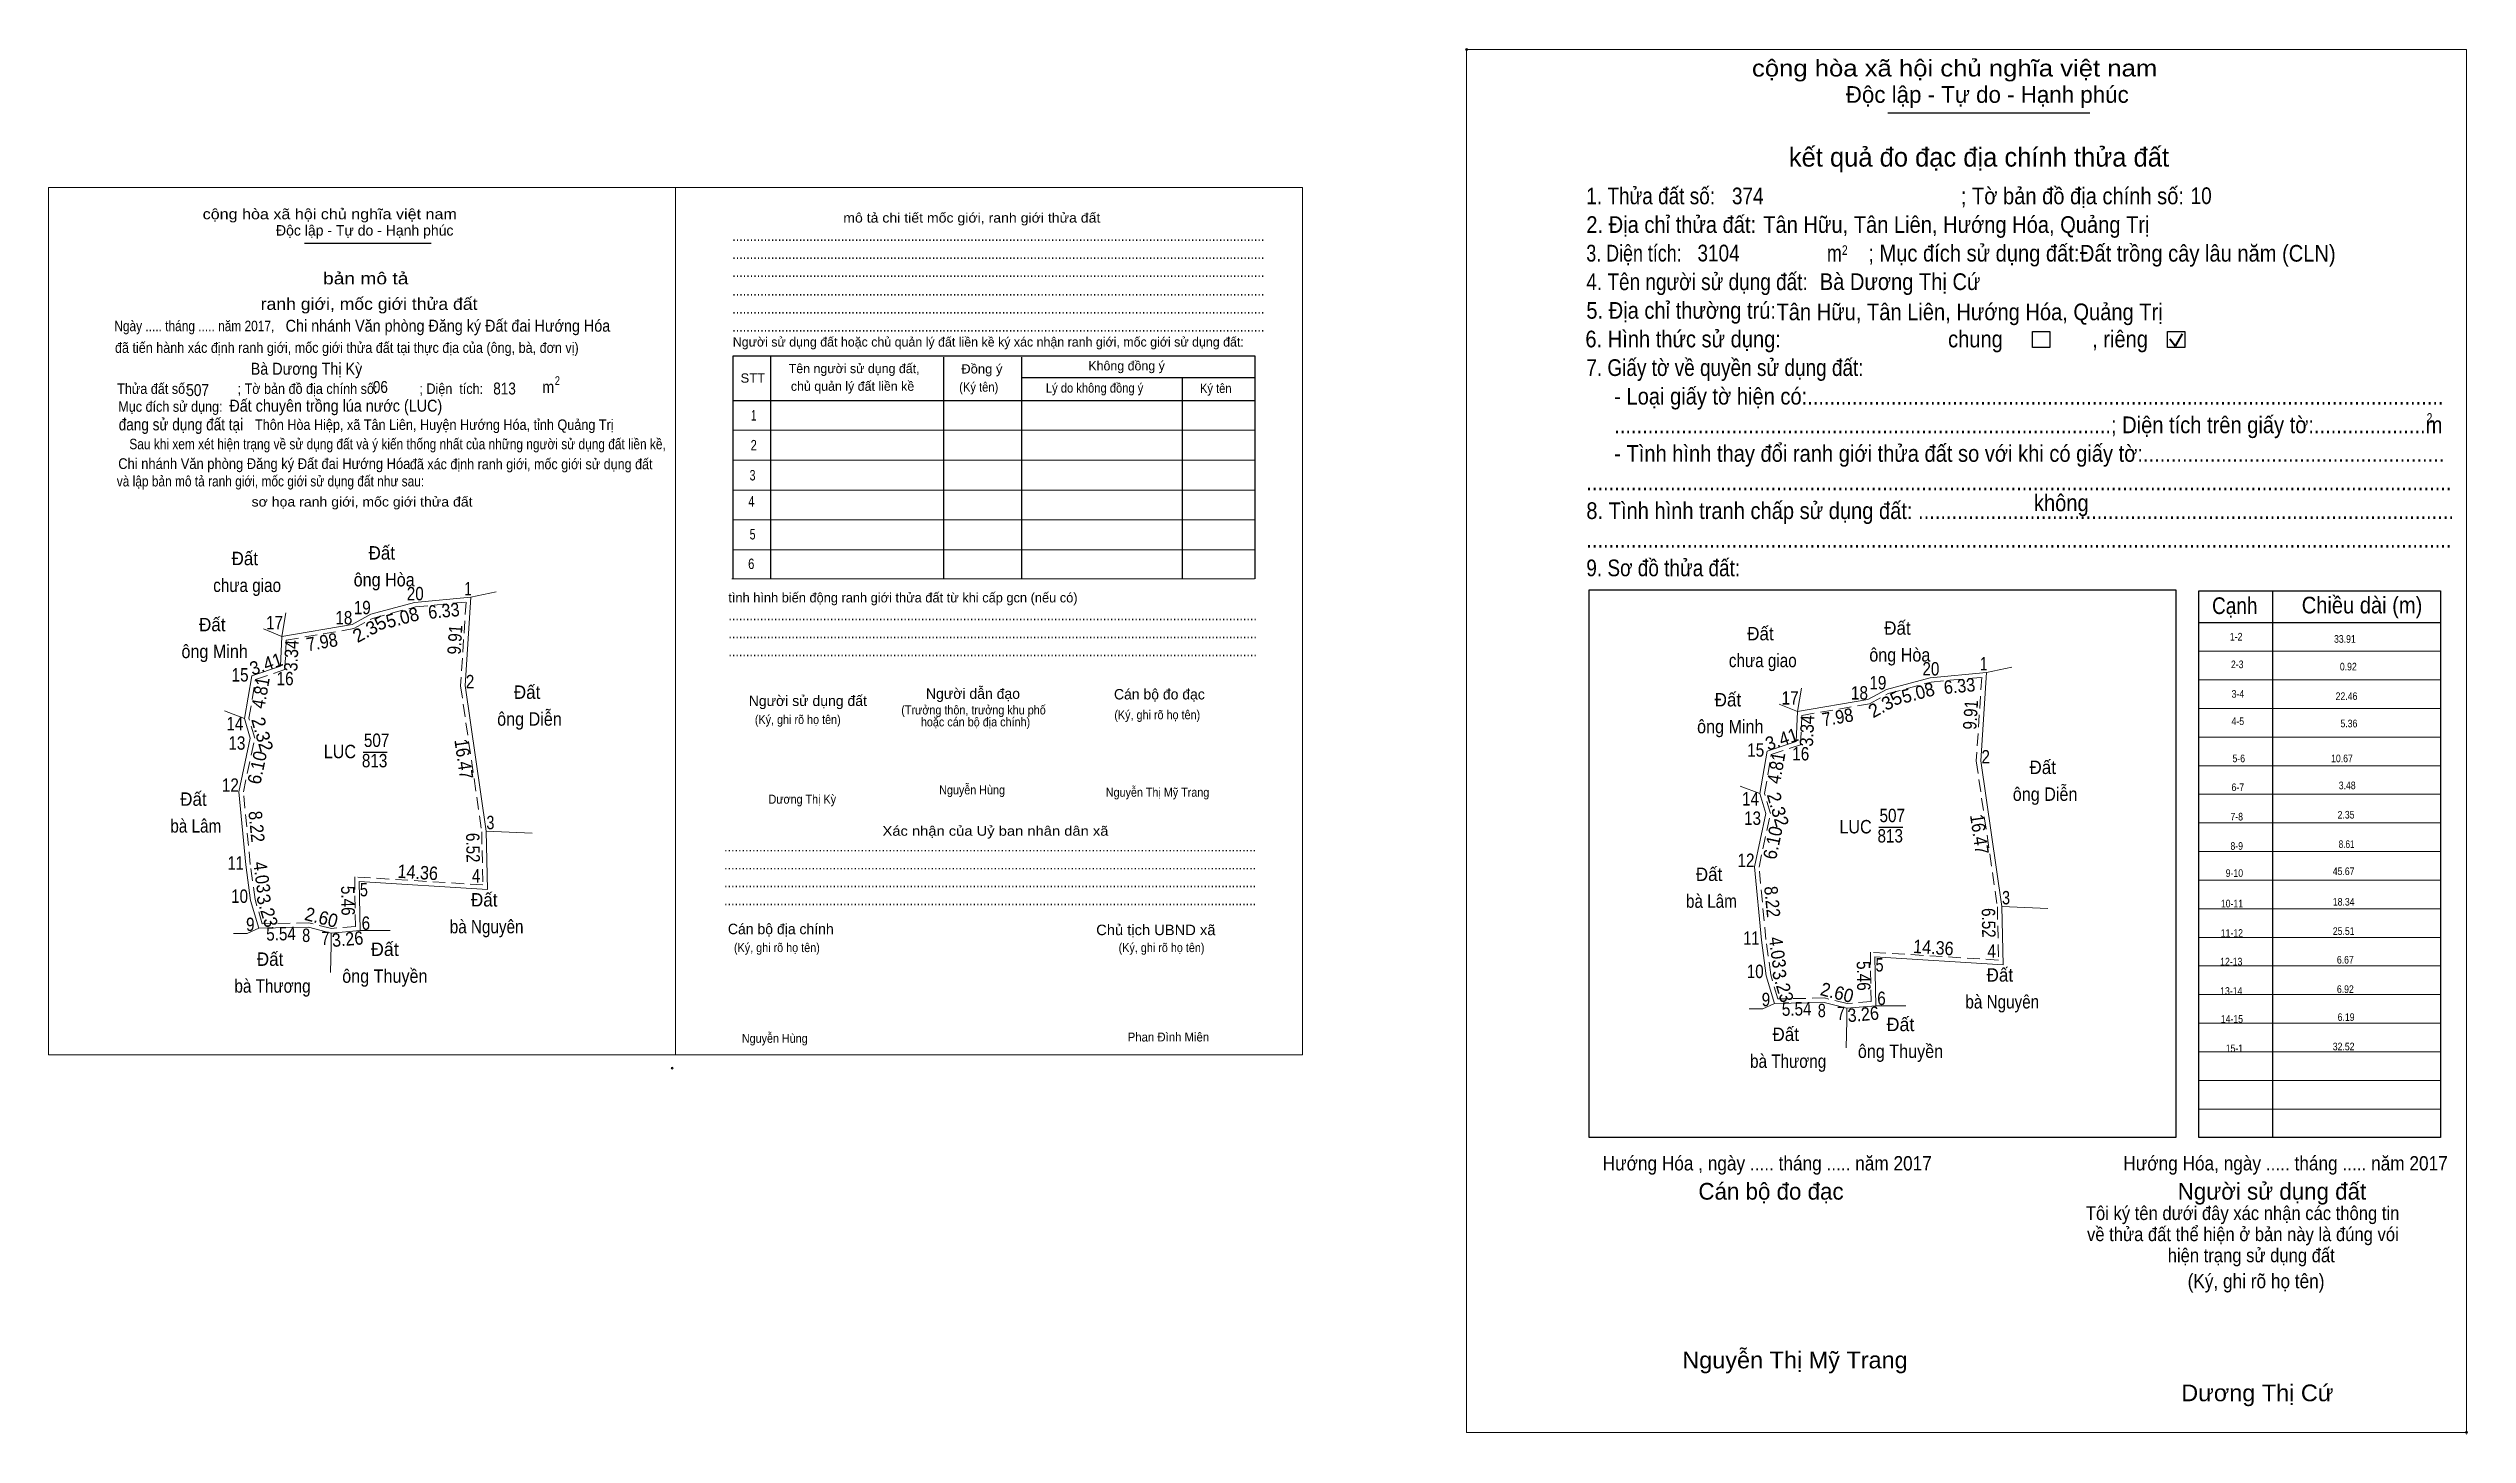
# Model space of a CAD drawing. Header units: metres. Extents: x 548176 to 549603, y 1838219 to 1838515.
# Drawn here: x 549021.5 to 549427.3, y 1838282.1 to 1838514.6 of the extents above; entities that cross this region are included whole.
import ezdxf
from ezdxf.enums import TextEntityAlignment as Align

# ---------------------------------------------------------------- set-up
doc = ezdxf.new("R2010")
doc.units = ezdxf.units.M
doc.header["$LTSCALE"] = 0.7
doc.header["$PDMODE"] = 32
doc.header["$PDSIZE"] = 0.35
doc.linetypes.add('DOTTED', pattern=[1.5, 0.3, -1.2])
doc.linetypes.add('MEDIUM_DASHED', pattern=[4.5, 3, -1.5])
for name, color, linetype, lineweight in [('1', 7, 'DOTTED', 13), ('63', 7, 'Continuous', 13), ('7', 7, 'Continuous', 13)]:
    doc.layers.add(name, color=color, linetype=linetype, lineweight=lineweight)
for name, color, linetype in [('17', 7, 'Continuous'), ('25', 7, 'Continuous'), ('30', 7, 'Continuous'), ('6', 7, 'Continuous')]:
    doc.layers.add(name, color=color, linetype=linetype)

msp = doc.modelspace()

# ---------------------------------------------------------------- texts
at = {"layer": '1'}
for s, height, width, p in [('Hướng Hóa , ngày ..... tháng ..... năm 2017', 2.4, 0.9, (549282.17, 1838326.4)), ('Nguyễn Thị Mỹ Trang', 2.8, 1.05, (549295.53, 1838293.2)), ('Dương Thị Cứ', 2.8, 1.05, (549379.22, 1838287.68))]:
    msp.add_text(s, height=height, dxfattribs=dict(at, width=width)).set_placement(p)
at = {"layer": '17'}
for s, width, p in [('Dương Thị Kỳ', 0.9, (549142.26, 1838387.93)), ('Nguyễn Hùng', 0.9, (549170.88, 1838389.49)), ('Nguyễn Thị Mỹ Trang', 0.9, (549198.83, 1838389.09)), ('Nguyễn Hùng', 0.9, (549137.78, 1838347.81)), ('Phan Đình Miên', 0.95, (549202.5, 1838348.03))]:
    msp.add_text(s, height=1.5, dxfattribs=dict(at, width=width)).set_placement(p)
at = {"layer": '25', "width": 0.9}
for s, height, p in [('Chi nhánh Văn phòng Đăng ký Đất đai Hướng Hóa', 2, (549061.26, 1838467.11)), ('Đất chuyên trồng lúa nước (LUC)', 2, (549051.82, 1838453.69)), ('Chi nhánh Văn phòng Đăng ký Đất đai Hướng Hóa', 1.8, (549033.18, 1838444.07))]:
    msp.add_text(s, height=height, dxfattribs=at).set_placement(p)
at = {"layer": '30'}
for s, width, p in [('1-2', 0.85, (549389.48, 1838415.3)), ('1-2', 0.85, (549389.48, 1838415.3)), ('33.91', 0.85, (549408.49, 1838414.92)), ('2-3', 0.85, (549389.66, 1838410.66)), ('2-3', 0.85, (549389.66, 1838410.66)), ('0.92', 0.85, (549408.66, 1838410.28)), ('3-4', 0.85, (549389.77, 1838405.7)), ('3-4', 0.85, (549389.77, 1838405.7)), ('22.46', 0.85, (549408.76, 1838405.32)), ('4-5', 0.85, (549389.76, 1838401.12)), ('4-5', 0.85, (549389.76, 1838401.12)), ('5.36', 0.85, (549408.76, 1838400.74)), ('5-6', 0.85, (549389.92, 1838394.88)), ('5-6', 0.85, (549389.92, 1838394.88)), ('10.67', 0.85, (549408, 1838394.88)), ('6-7', 0.85, (549389.76, 1838390.04)), ('3.48', 0.85, (549408.47, 1838390.35)), ('7-8', 0.85, (549389.58, 1838385.11)), ('2.35', 0.85, (549408.28, 1838385.43)), ('8-9', 0.85, (549389.58, 1838380.19)), ('8.61', 0.8, (549408.29, 1838380.5)), ('45.67', 0.85, (549408.28, 1838375.95)), ('9-10', 0.85, (549389.59, 1838375.64)), ('10-11', 0.85, (549389.59, 1838370.53)), ('18.34', 0.85, (549408.29, 1838370.83)), ('11-12', 0.85, (549389.58, 1838365.59)), ('25.51', 0.85, (549408.29, 1838365.91)), ('12-13', 0.85, (549389.47, 1838360.79)), ('6.67', 0.85, (549408.16, 1838361.1)), ('13-14', 0.85, (549389.47, 1838355.86)), ('6.92', 0.85, (549408.16, 1838356.17)), ('14-15', 0.85, (549389.58, 1838351.17)), ('6.19', 0.85, (549408.29, 1838351.48)), ('15-1', 0.85, (549389.59, 1838346.24)), ('32.52', 0.85, (549408.28, 1838346.55))]:
    msp.add_text(s, height=1.28, dxfattribs=dict(at, width=width)).set_placement(p, align=Align.RIGHT)
at = {"layer": '6', "width": 0.9}
for s, height, p in [('Đất trồng cây lâu năm (CLN)', 2.8, (549362.23, 1838478.86)), ('Bà Dương Thị Cứ', 2.8, (549318.59, 1838474.1)), ('Bà Dương Thị Kỳ', 2, (549055.4, 1838459.89))]:
    msp.add_text(s, height=height, dxfattribs=at).set_placement(p)
at = {"layer": '63'}
for s, width, p in [('Đất ', 0.95, (549054.8, 1838427.94)), ('Đất ', 0.95, (549077.78, 1838428.88)), ('ông Hòa', 0.9, (549077.785, 1838424.38)), ('chưa giao', 0.85, (549054.795, 1838423.44)), ('Đất ', 0.95, (549049.35, 1838416.85)), ('Đất ', 0.95, (549309.03, 1838415.33)), ('Đất ', 0.95, (549332.01, 1838416.27)), ('ông Minh', 0.9, (549049.35, 1838412.35)), ('ông Hòa', 0.9, (549332.015, 1838411.77)), ('chưa giao', 0.85, (549309.025, 1838410.83)), ('Đất ', 0.95, (549102.15, 1838405.51)), ('Đất ', 0.95, (549303.58, 1838404.24)), ('ông Diễn', 0.9, (549102.155, 1838401.01)), ('ông Minh', 0.9, (549303.58, 1838399.74)), ('507', 0.85, (549076.515, 1838397.44)), ('813', 0.85, (549076.175, 1838394.02)), ('Đất ', 0.95, (549356.38, 1838392.9)), ('Đất ', 0.95, (549046.18, 1838387.57)), ('ông Diễn', 0.9, (549356.385, 1838388.4)), ('bà Lâm', 0.85, (549046.185, 1838383.07)), ('507', 0.85, (549330.745, 1838384.83)), ('813', 0.85, (549330.405, 1838381.41)), ('Đất ', 0.95, (549300.41, 1838374.96)), ('Đất ', 0.95, (549094.96, 1838370.68)), ('bà Lâm', 0.85, (549300.415, 1838370.46)), ('bà Nguyên', 0.85, (549094.97, 1838366.18)), ('Đất ', 0.95, (549059.04, 1838360.72)), ('bà Thương', 0.85, (549059.055, 1838356.22)), ('ông Thuyền', 0.9, (549077.9, 1838357.88)), ('Đất ', 0.95, (549349.19, 1838358.07)), ('bà Nguyên', 0.85, (549349.2, 1838353.57)), ('Đất ', 0.95, (549313.27, 1838348.11)), ('bà Thương', 0.85, (549313.285, 1838343.61)), ('ông Thuyền', 0.9, (549332.13, 1838345.27))]:
    msp.add_text(s, height=2.25, dxfattribs=dict(at, width=width)).set_placement(p, align=Align.CENTER)
for s, width, p in [(' 19', 0.85, (549075.53, 1838419.7)), (' 20', 0.85, (549084.42, 1838422.04)), (' 1', 0.75, (549092.48, 1838422.88)), (' 17', 0.85, (549060.81, 1838417.16)), (' 18', 0.85, (549072.44, 1838418)), (' 15', 0.85, (549055.04, 1838408.42)), (' 16', 0.85, (549062.59, 1838407.79)), (' 20', 0.85, (549338.65, 1838409.43)), (' 1', 0.75, (549346.71, 1838410.27)), (' 2', 0.85, (549092.9, 1838407.28)), (' 17', 0.85, (549315.04, 1838404.55)), (' 18', 0.85, (549326.67, 1838405.39)), (' 19', 0.85, (549329.76, 1838407.09)), (' 14', 0.85, (549054.16, 1838400.23)), (' 13', 0.85, (549054.5, 1838396.98)), ('LUC ', 0.9, (549073.82, 1838395.55)), (' 15', 0.85, (549309.27, 1838395.81)), (' 16', 0.85, (549316.82, 1838395.18)), (' 2', 0.85, (549347.13, 1838394.67)), (' 12', 0.85, (549053.41, 1838389.92)), (' 14', 0.85, (549308.39, 1838387.62)), (' 3', 0.8, (549096.27, 1838383.64)), (' 13', 0.85, (549308.73, 1838384.37)), ('LUC ', 0.9, (549328.05, 1838382.94)), (' 11', 0.8, (549054.21, 1838376.86)), (' 12', 0.85, (549307.64, 1838377.31)), (' 10', 0.85, (549054.95, 1838371.28)), (' 5', 0.8, (549075.05, 1838372.38)), (' 4', 0.85, (549093.91, 1838374.7)), (' 3', 0.8, (549350.5, 1838371.03)), (' 6', 0.85, (549075.42, 1838366.76)), (' 9', 0.85, (549056.04, 1838366.56)), (' 8', 0.8, (549065.37, 1838364.72)), (' 7', 0.8, (549068.59, 1838364.23)), (' 11', 0.8, (549308.44, 1838364.25)), (' 10', 0.85, (549309.18, 1838358.67)), (' 5', 0.8, (549329.28, 1838359.77)), (' 4', 0.85, (549348.14, 1838362.09)), (' 9', 0.85, (549310.27, 1838353.95)), (' 8', 0.8, (549319.6, 1838352.11)), (' 7', 0.8, (549322.82, 1838351.62)), (' 6', 0.85, (549329.65, 1838354.15))]:
    msp.add_text(s, height=2.25, dxfattribs=dict(at, width=width)).set_placement(p, align=Align.RIGHT)
for s, rotation, p in [('2.35', 28.747, (549075.8689, 1838416.2469)), ('2.35', 28.747, (549330.0989, 1838403.6369)), ('2.32', 286.25, (549056.2687, 1838399.2398)), ('2.32', 286.25, (549310.4987, 1838386.6298))]:
    msp.add_text(s, height=2.25, rotation=rotation, dxfattribs=at).set_placement(p, align=Align.CENTER)
for s, rotation, width, p in [('5.08', 14.939, 0.95, (549081.135, 1838418.0517)), ('6.33', 5.44, 0.9, (549087.8983, 1838419.1646)), ('9.91', 86.182, 0.85, (549090.7655, 1838415.3701)), ('3.34', 87.429, 0.9, (549063.3261, 1838412.7145)), ('7.98', 9.734, 0.9, (549067.5398, 1838413.9445)), ('3.41', 18.648, 0.95, (549058.3303, 1838410.291)), ('4.81', 80.185, 0.9, (549058.1534, 1838406.3433)), ('5.08', 14.939, 0.95, (549335.365, 1838405.4417)), ('6.33', 5.44, 0.9, (549342.1283, 1838406.5546)), ('3.34', 87.429, 0.9, (549317.5561, 1838400.1045)), ('7.98', 9.734, 0.9, (549321.7698, 1838401.3345)), ('9.91', 86.182, 0.85, (549344.9955, 1838402.7601)), ('16.47', 278.273, 0.9, (549090.0383, 1838395.2519)), ('3.41', 18.648, 0.95, (549312.5603, 1838397.681)), ('6.10', 77.99, 0.95, (549057.5867, 1838393.7509)), ('4.81', 80.185, 0.9, (549312.3834, 1838393.7333)), ('8.22', 275.516, 0.9, (549055.2737, 1838383.9731)), ('16.47', 278.273, 0.9, (549344.2683, 1838382.6419)), ('6.52', 271.142, 0.85, (549091.5609, 1838380.5174)), ('6.10', 77.99, 0.95, (549311.8167, 1838381.1409)), ('4.03', 277.707, 0.9, (549056.1524, 1838375.4359)), ('14.36', 356.446, 0.9, (549083.3553, 1838375.2935)), ('5.46', 270.944, 0.85, (549070.592, 1838371.6335)), ('8.22', 275.516, 0.9, (549309.5037, 1838371.3631)), ('3.23', 286.53, 0.95, (549057.0898, 1838369.6451)), ('2.60', 345.75, 0.95, (549066.9831, 1838367.7659)), ('6.52', 271.142, 0.85, (549345.7909, 1838367.9074)), ('5.54', 1.137, 0.85, (549060.5027, 1838364.9907)), ('3.26', 4.924, 0.9, (549071.7384, 1838364.1047)), ('4.03', 277.707, 0.9, (549310.3824, 1838362.8259)), ('14.36', 356.446, 0.9, (549337.5853, 1838362.6835)), ('5.46', 270.944, 0.85, (549324.822, 1838359.0235)), ('3.23', 286.53, 0.95, (549311.3198, 1838357.0351)), ('2.60', 345.75, 0.95, (549321.2131, 1838355.1559)), ('5.54', 1.137, 0.85, (549314.7327, 1838352.3807)), ('3.26', 4.924, 0.9, (549325.9684, 1838351.4947))]:
    msp.add_text(s, height=2.25, rotation=rotation, dxfattribs=dict(at, width=width)).set_placement(p, align=Align.CENTER)
for p in [(549077.895, 1838362.38), (549332.125, 1838349.77)]:
    msp.add_text('Đất', height=2.25, dxfattribs=at).set_placement(p, align=Align.CENTER)
at = {"layer": '7'}
for s, height, width, p in [('cộng hòa xã hội chủ nghĩa việt nam', 2.8, 1.15, (549307.21, 1838509.92)), ('cộng hòa xã hội chủ nghĩa việt nam', 2.8, 1.15, (549307.21, 1838509.92)), ('1. Thửa đất số:', 2.8, 0.85, (549279.43, 1838488.48)), ('1. Thửa đất số:', 2.8, 0.85, (549279.43, 1838488.48)), ('374', 2.8, 0.85, (549303.85, 1838488.48)), ('; Tờ bản đồ địa chính số:', 2.8, 0.9, (549342.25, 1838488.48)), ('; Tờ bản đồ địa chính số:', 2.8, 0.9, (549342.25, 1838488.48)), ('10', 2.8, 0.85, (549380.79, 1838488.52)), ('cộng hòa xã hội chủ nghĩa việt nam', 1.756, 1.15, (549047.34, 1838485.97)), ('2. Địa chỉ thửa đất:', 2.8, 0.9, (549279.43, 1838483.68)), ('2. Địa chỉ thửa đất:', 2.8, 0.9, (549279.43, 1838483.68)), ('Tân Hữu, Tân Liên, Hướng Hóa, Quảng Trị', 2.8, 0.9, (549309.11, 1838483.68)), ('........................................................................................................................................................', 1.756, 0.9, (549136.18, 1838482.31)), ('........................................................................................................................................................', 1.756, 0.9, (549136.18, 1838479.31)), ('3. Diện tích:', 2.8, 0.8, (549279.43, 1838478.88)), ('3. Diện tích:', 2.8, 0.8, (549279.43, 1838478.88)), ('3104', 2.8, 0.85, (549298.07, 1838478.9)), ('m', 2.8, 0.8, (549319.79, 1838478.88)), ('m', 2.8, 0.8, (549319.79, 1838478.88)), ('2', 1.6, 0.8, (549322.31, 1838480)), ('2', 1.6, 0.8, (549322.31, 1838480)), ('; Mục đích sử dụng đất:', 2.8, 0.9, (549326.73, 1838478.88)), ('; Mục đích sử dụng đất:', 2.8, 0.9, (549326.73, 1838478.88)), ('........................................................................................................................................................', 1.756, 0.9, (549136.18, 1838476.29)), ('4. Tên người sử dụng đất:', 2.8, 0.85, (549279.43, 1838474.08)), ('4. Tên người sử dụng đất:', 2.8, 0.85, (549279.43, 1838474.08)), ('........................................................................................................................................................', 1.756, 0.9, (549136.18, 1838473.15)), ('5. Địa chỉ thường trú:', 2.8, 0.9, (549279.43, 1838469.28)), ('5. Địa chỉ thường trú:', 2.8, 0.9, (549279.43, 1838469.28)), ('Tân Hữu, Tân Liên, Hướng Hóa, Quảng Trị', 2.8, 0.9, (549311.33, 1838469.03)), ('Ngày ..... tháng ..... năm 2017, ', 1.755, 0.85, (549032.52, 1838467.19)), ('........................................................................................................................................................', 1.756, 0.9, (549136.18, 1838470.13)), ('........................................................................................................................................................', 1.756, 0.9, (549136.18, 1838467.13)), ('6. Hình thức sử dụng:', 2.8, 0.9, (549279.27, 1838464.48)), ('6. Hình thức sử dụng:', 2.8, 0.9, (549279.27, 1838464.48)), ('chung                , riêng', 2.8, 0.9, (549340.11, 1838464.48)), ('chung                , riêng', 2.8, 0.9, (549340.11, 1838464.48)), (' đã tiến hành xác định ranh giới, mốc giới thửa đất tại thực địa của (ông, bà, đơn vị)', 1.755, 0.9, (549032.04, 1838463.55)), ('7. Giấy tờ về quyền sử dụng đất:', 2.8, 0.85, (549279.43, 1838459.68)), ('7. Giấy tờ về quyền sử dụng đất:', 2.8, 0.85, (549279.43, 1838459.68)), ('Thửa đất số:              ; Tờ bản đồ địa chính số:            ; Diện  tích:', 1.755, 0.9, (549033, 1838456.67)), ('507', 2, 0.85, (549044.6, 1838456.31)), ('06', 2, 0.85, (549075.88, 1838456.83)), ('813', 2, 0.85, (549096.08, 1838456.57)), ('m', 2, 0.9, (549104.3, 1838456.83)), ('2', 1.458, 0.8, (549106.4, 1838458.17)), ('STT', 1.555, 1.05, (549137.56, 1838458.55)), ('(Ký tên)', 1.555, 0.9, (549174.24, 1838457.05)), ('Đồng ý', 1.555, 1.05, (549174.58, 1838460.09)), ('Lý do không đồng ý', 1.555, 0.9, (549188.78, 1838456.89)), ('Ký tên', 1.555, 0.9, (549214.62, 1838456.83)), ('Mục đích sử dụng:', 1.755, 0.9, (549033.18, 1838453.67)), ('     - Loại giấy tờ hiện có:..................................................................................................................', 2.8, 0.9, (549279.43, 1838454.88)), ('     - Loại giấy tờ hiện có:..................................................................................................................', 2.8, 0.9, (549279.43, 1838454.88)), ('đang sử dụng đất tại', 2, 0.85, (549033.26, 1838450.55)), ('Thôn Hòa Hiệp, xã Tân Liên, Huyện Hướng Hóa, tỉnh Quảng Trị', 1.76, 0.9, (549056.12, 1838450.63)), ('     .........................................................................................; Diện tích trên giấy tờ:....................m', 2.8, 0.9, (549279.43, 1838450.08)), ('     .........................................................................................; Diện tích trên giấy tờ:....................m', 2.8, 0.9, (549279.43, 1838450.08)), ('2', 1.6, 0.8, (549420.39, 1838451.84)), ('2', 1.6, 0.8, (549420.39, 1838451.84)), ('Sau khi xem xét hiện trạng về sử dụng đất và ý kiến thống nhất của những người sử dụng đất liền kề,', 1.756, 0.85, (549035.04, 1838447.39)), ('     - Tình hình thay đổi ranh giới thửa đất so với khi có giấy tờ:......................................................', 2.8, 0.9, (549279.43, 1838445.28)), (' và lập bản mô tả ranh giới, mốc giới sử dụng đất như sau:', 1.756, 0.85, (549032.38, 1838441.15)), ('đã xác định ranh giới, mốc giới sử dụng đất', 1.75, 0.9, (549082.1, 1838444.03)), ('8. Tình hình tranh chấp sử dụng đất: ................................................................................................', 2.8, 0.9, (549279.43, 1838435.68)), ('8. Tình hình tranh chấp sử dụng đất: ................................................................................................', 2.8, 0.9, (549279.43, 1838435.68)), ('...........................................................................................................................................................', 2.8, 0.9, (549279.43, 1838440.48)), ('không', 2.8, 0.9, (549354.51, 1838437)), ('không', 2.8, 0.9, (549354.51, 1838437)), ('...........................................................................................................................................................', 2.8, 0.9, (549279.43, 1838430.88)), ('...........................................................................................................................................................', 2.8, 0.9, (549279.43, 1838430.88)), ('9. Sơ đồ thửa đất:', 2.8, 0.85, (549279.43, 1838426.08)), ('9. Sơ đồ thửa đất:', 2.8, 0.85, (549279.43, 1838426.08)), ('Cạnh', 2.8, 0.85, (549384.39, 1838419.74)), ('Cạnh', 2.8, 0.85, (549384.39, 1838419.74)), ('Chiều dài (m)', 2.8, 0.9, (549399.43, 1838419.84)), ('Chiều dài (m)', 2.8, 0.9, (549399.43, 1838419.84)), ('.......................................................................................................................................................', 1.756, 0.9, (549135.52, 1838418.67)), ('.......................................................................................................................................................', 1.756, 0.9, (549135.52, 1838415.67)), ('.......................................................................................................................................................', 1.756, 0.9, (549135.52, 1838412.65)), ('(Ký, ghi rõ họ tên)', 1.505, 0.9, (549139.96, 1838401.29)), ('(Ký, ghi rõ họ tên)', 1.505, 0.9, (549200.26, 1838402.09)), ('........................................................................................................................................................', 1.756, 0.9, (549134.8, 1838379.91)), ('........................................................................................................................................................', 1.756, 0.9, (549134.8, 1838376.89)), ('........................................................................................................................................................', 1.756, 0.9, (549134.8, 1838373.89)), ('........................................................................................................................................................', 1.756, 0.9, (549134.8, 1838370.89)), ('Chủ tịch UBND xã', 1.756, 1.05, (549197.22, 1838365.87)), ('(Ký, ghi rõ họ tên)', 1.505, 0.9, (549136.46, 1838363.03)), ('(Ký, ghi rõ họ tên)', 1.505, 0.9, (549200.98, 1838363.03)), ('Hướng Hóa, ngày ..... tháng ..... năm 2017', 2.4, 0.9, (549369.51, 1838326.4)), ('(Ký, ghi rõ họ tên)', 2.4, 0.9, (549380.29, 1838306.64)), ('(Ký, ghi rõ họ tên)', 2.4, 0.9, (549380.29, 1838306.64))]:
    msp.add_text(s, height=height, dxfattribs=dict(at, width=width)).set_placement(p)
for s, height, p in [('Độc lập - Tự do - Hạnh phúc', 2.8, (549322.95, 1838505.5)), ('Độc lập - Tự do - Hạnh phúc', 2.8, (549322.95, 1838505.5)), ('Độc lập - Tự do - Hạnh phúc', 1.756, (549059.64, 1838483.23)), ('Người sử dụng đất hoặc chủ quản lý đất liền kề ký xác nhận ranh giới, mốc giới sử dụng đất:', 1.555, (549136.26, 1838464.61)), ('Tên người sử dụng đất,', 1.555, (549145.64, 1838460.15)), ('chủ quản lý đất liền kề', 1.555, (549146, 1838457.19)), ('Không đồng ý', 1.555, (549195.9, 1838460.61)), ('tình hình biến động ranh giới thửa đất từ khi cấp gcn (nếu có)', 1.605, (549135.52, 1838421.69)), ('Người sử dụng đất', 1.756, (549138.94, 1838404.31)), ('Người dẫn đạo', 1.755, (549168.67, 1838405.51)), ('Cán bộ đo đạc', 1.752, (549200.2, 1838405.41)), ('Cán bộ địa chính', 1.756, (549135.44, 1838366.03)), ('Cán bộ đo đạc', 2.8, (549298.23, 1838321.5)), ('Cán bộ đo đạc', 2.8, (549298.23, 1838321.5)), ('Người sử dụng đất', 2.8, (549378.63, 1838321.5)), ('Người sử dụng đất', 2.8, (549378.63, 1838321.5))]:
    msp.add_text(s, height=height, dxfattribs=at).set_placement(p)
for s, height, p in [('kết quả đo đạc địa chính thửa đất', 3.2, (549345.285, 1838494.8)), ('kết quả đo đạc địa chính thửa đất', 3.2, (549345.285, 1838494.8)), ('.', 0.8002, (549427.0973, 1838282.08)), ('.', 0.8002, (549427.0973, 1838282.08))]:
    msp.add_text(s, height=height, dxfattribs=at).set_placement(p, align=Align.CENTER)
for s, height, width, p in [('mô tả chi tiết mốc giới, ranh giới thửa đất', 1.605, 1.1, (549176.35, 1838485.41)), ('bản mô tả', 2.007, 1.2, (549074.69, 1838475.05)), ('ranh giới, mốc giới thửa đất', 2.007, 1.1, (549075.25, 1838470.77)), ('1', 1.756, 0.7, (549139.765, 1838452.19)), ('2', 1.756, 0.8, (549139.775, 1838447.19)), ('3', 1.756, 0.75, (549139.575, 1838442.15)), ('sơ họa ranh giới, mốc giới thửa đất', 1.605, 1.1, (549074.075, 1838437.77)), ('4', 1.756, 0.8, (549139.38, 1838437.77)), ('5', 1.756, 0.75, (549139.585, 1838432.25)), ('6', 1.756, 0.8, (549139.355, 1838427.29)), ('(Trưởng thôn, trưởng khu phố', 1.505, 0.9, (549176.64, 1838402.9)), ('hoặc cán bộ địa chính)', 1.505, 0.9, (549176.975, 1838400.89)), ('Xác nhận của Uỷ ban nhân dân xã', 1.606, 1.15, (549180.32, 1838382.55)), ('Tôi ký tên dưới đây xác nhận các thông tin', 2.313, 0.9, (549389.515, 1838318.08)), ('Tôi ký tên dưới đây xác nhận các thông tin', 2.313, 0.9, (549389.515, 1838318.08)), ('về thửa đất thể hiện ở bản này là đúng vói', 2.313, 0.9, (549389.56, 1838314.54)), ('về thửa đất thể hiện ở bản này là đúng vói', 2.313, 0.9, (549389.56, 1838314.54)), ('hiện trạng sử dụng đất', 2.313, 0.9, (549390.96, 1838311)), ('hiện trạng sử dụng đất', 2.313, 0.9, (549390.96, 1838311))]:
    msp.add_text(s, height=height, dxfattribs=dict(at, width=width)).set_placement(p, align=Align.CENTER)

# ---------------------------------------------------------------- linework, layer by layer
at = {"layer": '63'}
for p, q in [((549096.55, 1838423.45), (549092.34, 1838422.57)), ((549096.55, 1838423.45), (549092.34, 1838422.57)), ((549096.55, 1838423.45), (549092.34, 1838422.57)), ((549061.27, 1838419.93), (549060.63, 1838415.99)), ((549057.57, 1838417.25), (549060.63, 1838415.99)), ((549350.78, 1838410.83), (549346.57, 1838409.95)), ((549350.78, 1838410.83), (549346.57, 1838409.95)), ((549350.78, 1838410.83), (549346.57, 1838409.95)), ((549315.5, 1838407.31), (549314.86, 1838403.37)), ((549051.01, 1838403.49), (549054.33, 1838402.23)), ((549311.8, 1838404.63), (549314.86, 1838403.37)), ((549305.24, 1838390.87), (549308.56, 1838389.61)), ((549094.91, 1838383.29), (549095.1, 1838373.51)), ((549102.63, 1838382.97), (549094.91, 1838383.29)), ((549073.61, 1838374.85), (549073.74, 1838366.65)), ((549073.61, 1838374.85), (549095.1, 1838373.51)), ((549349.14, 1838370.67), (549349.33, 1838360.89)), ((549356.86, 1838370.35), (549349.14, 1838370.67)), ((549073.74, 1838366.65), (549068.87, 1838366.23)), ((549073.74, 1838366.65), (549068.87, 1838366.23)), ((549068.87, 1838366.23), (549068.88, 1838364.17)), ((549068.87, 1838366.23), (549068.88, 1838364.17)), ((549078.78, 1838366.64), (549073.74, 1838366.65)), ((549327.84, 1838362.23), (549327.97, 1838354.03)), ((549327.84, 1838362.23), (549349.33, 1838360.89)), ((549327.97, 1838354.03), (549323.1, 1838353.61)), ((549327.97, 1838354.03), (549323.1, 1838353.61)), ((549323.1, 1838353.61), (549323.11, 1838351.55)), ((549323.1, 1838353.61), (549323.11, 1838351.55)), ((549333.01, 1838354.02), (549327.97, 1838354.03))]:
    msp.add_line(p, q, dxfattribs=at)
at = {"layer": '63', "lineweight": 25}
for p, q in [((549074.27, 1838396.58), (549078.3, 1838396.58)), ((549328.5, 1838383.96), (549332.53, 1838383.96))]:
    msp.add_line(p, q, dxfattribs=at)
at = {"layer": '63'}
for points in [[(549092.34, 1838422.57), (549091.35, 1838407.74), (549094.91, 1838383.29), (549095.1, 1838373.51), (549073.61, 1838374.85), (549073.74, 1838366.65), (549068.87, 1838366.23), (549065.09, 1838367.19), (549056.77, 1838367.03), (549055.39, 1838371.68), (549054.59, 1838377.67), (549053.4, 1838389.93), (549055.31, 1838398.89), (549054.33, 1838402.23), (549055.56, 1838409.35), (549060.41, 1838410.98), (549060.63, 1838415.99), (549072.43, 1838418.01), (549075.53, 1838419.71), (549082.89, 1838421.67)], [(549346.57, 1838409.95), (549345.58, 1838395.12), (549349.14, 1838370.67), (549349.33, 1838360.89), (549327.84, 1838362.23), (549327.97, 1838354.03), (549323.1, 1838353.61), (549319.32, 1838354.57), (549311, 1838354.41), (549309.62, 1838359.06), (549308.82, 1838365.05), (549307.63, 1838377.31), (549309.54, 1838386.27), (549308.56, 1838389.61), (549309.79, 1838396.73), (549314.64, 1838398.36), (549314.86, 1838403.37), (549326.66, 1838405.39), (549329.76, 1838407.09), (549337.12, 1838409.05)]]:
    msp.add_lwpolyline(points, close=True, dxfattribs=at)
for points in [[(549060.63, 1838415.99), (549072.43, 1838418.01), (549075.53, 1838419.71), (549082.89, 1838421.67), (549092.34, 1838422.57)], [(549092.34, 1838422.57), (549091.35, 1838407.74), (549094.91, 1838383.29)], [(549054.33, 1838402.23), (549055.56, 1838409.35), (549060.41, 1838410.98), (549060.63, 1838415.99)], [(549314.86, 1838403.37), (549326.66, 1838405.39), (549329.76, 1838407.09), (549337.12, 1838409.05), (549346.57, 1838409.95)], [(549346.57, 1838409.95), (549345.58, 1838395.12), (549349.14, 1838370.67)], [(549056.77, 1838367.03), (549055.39, 1838371.68), (549054.59, 1838377.67), (549053.4, 1838389.93), (549055.31, 1838398.89), (549054.33, 1838402.23)], [(549308.56, 1838389.61), (549309.79, 1838396.73), (549314.64, 1838398.36), (549314.86, 1838403.37)], [(549311, 1838354.41), (549309.62, 1838359.06), (549308.82, 1838365.05), (549307.63, 1838377.31), (549309.54, 1838386.27), (549308.56, 1838389.61)], [(549052.53, 1838366.13), (549054.81, 1838366.15), (549056.77, 1838367.03)], [(549068.87, 1838366.23), (549065.09, 1838367.19), (549056.77, 1838367.03)], [(549068.87, 1838366.23), (549068.88, 1838364.17), (549068.76, 1838359.59)], [(549306.76, 1838353.51), (549309.04, 1838353.53), (549311, 1838354.41)], [(549323.1, 1838353.61), (549319.32, 1838354.57), (549311, 1838354.41)], [(549323.1, 1838353.61), (549323.11, 1838351.55), (549322.99, 1838346.97)]]:
    msp.add_lwpolyline(points, dxfattribs=at)
at = {"layer": '63', "linetype": 'MEDIUM_DASHED'}
for points in [[(549091.53, 1838421.75), (549090.6, 1838407.71), (549094.15, 1838383.23), (549094.33, 1838374.31), (549072.84, 1838375.64), (549072.97, 1838367.35), (549068.93, 1838367), (549065.17, 1838367.95), (549057.33, 1838367.79), (549056.13, 1838371.85), (549055.33, 1838377.75), (549054.17, 1838389.89), (549056.09, 1838398.92), (549055.09, 1838402.28), (549056.22, 1838408.77), (549061.13, 1838410.44), (549061.35, 1838415.36), (549072.69, 1838417.29), (549075.81, 1838419.01), (549083.03, 1838420.94)], [(549345.76, 1838409.13), (549344.83, 1838395.09), (549348.38, 1838370.61), (549348.56, 1838361.69), (549327.07, 1838363.02), (549327.2, 1838354.73), (549323.16, 1838354.38), (549319.4, 1838355.33), (549311.56, 1838355.17), (549310.36, 1838359.23), (549309.56, 1838365.13), (549308.4, 1838377.27), (549310.32, 1838386.3), (549309.32, 1838389.66), (549310.45, 1838396.15), (549315.36, 1838397.82), (549315.58, 1838402.74), (549326.92, 1838404.67), (549330.04, 1838406.39), (549337.26, 1838408.32)]]:
    msp.add_lwpolyline(points, close=True, dxfattribs=at)
at = {"layer": '7', "lineweight": 25}
for p, q in [((549329.99, 1838503.82), (549363.91, 1838503.82)), ((549329.99, 1838503.82), (549363.91, 1838503.82)), ((549064.4, 1838481.97), (549085.67, 1838481.97)), ((549142.56, 1838463.01), (549142.56, 1838425.66)), ((549171.58, 1838462.86), (549171.58, 1838425.66)), ((549184.67, 1838462.86), (549184.67, 1838425.66)), ((549184.67, 1838459.4), (549223.9, 1838459.4)), ((549211.61, 1838459.4), (549211.61, 1838425.66)), ((549136.26, 1838455.59), (549223.9, 1838455.59)), ((549394.55, 1838423.66), (549394.55, 1838331.9)), ((549394.55, 1838423.66), (549394.55, 1838331.9)), ((549382.15, 1838418.3), (549422.71, 1838418.3)), ((549382.15, 1838418.3), (549422.71, 1838418.3))]:
    msp.add_line(p, q, dxfattribs=at)
at = {"layer": '7', "lineweight": 35}
for p, q in [((549378.26, 1838464.66), (549379.42, 1838466.74)), ((549378.26, 1838464.66), (549379.42, 1838466.74)), ((549377.3, 1838465.91), (549378.26, 1838464.66)), ((549377.3, 1838465.91), (549378.26, 1838464.66))]:
    msp.add_line(p, q, dxfattribs=at)
at = {"layer": '7'}
for p, q in [((549136.26, 1838450.57), (549223.9, 1838450.57)), ((549136.26, 1838445.56), (549223.9, 1838445.56)), ((549136.26, 1838440.54), (549223.9, 1838440.54)), ((549136.26, 1838435.52), (549223.9, 1838435.52)), ((549136.26, 1838430.51), (549223.9, 1838430.51)), ((549136.11, 1838425.66), (549223.75, 1838425.66)), ((549382.15, 1838413.5), (549422.71, 1838413.5)), ((549382.15, 1838413.5), (549422.71, 1838413.5)), ((549382.15, 1838408.7), (549422.71, 1838408.7)), ((549382.15, 1838408.7), (549422.71, 1838408.7)), ((549382.15, 1838403.9), (549422.71, 1838403.9)), ((549382.15, 1838403.9), (549422.71, 1838403.9)), ((549382.15, 1838399.1), (549422.71, 1838399.1)), ((549382.15, 1838399.1), (549422.71, 1838399.1)), ((549382.15, 1838394.3), (549422.71, 1838394.3)), ((549382.15, 1838394.3), (549422.71, 1838394.3)), ((549382.15, 1838389.5), (549422.71, 1838389.5)), ((549382.15, 1838389.5), (549422.71, 1838389.5)), ((549382.15, 1838384.7), (549422.71, 1838384.7)), ((549382.15, 1838384.7), (549422.71, 1838384.7)), ((549382.15, 1838379.9), (549422.71, 1838379.9)), ((549382.15, 1838375.1), (549422.71, 1838375.1)), ((549382.15, 1838375.1), (549422.71, 1838375.1)), ((549382.15, 1838370.3), (549422.71, 1838370.3)), ((549382.15, 1838370.3), (549422.71, 1838370.3)), ((549382.15, 1838365.5), (549422.71, 1838365.5)), ((549382.15, 1838365.5), (549422.71, 1838365.5)), ((549382.15, 1838360.7), (549422.71, 1838360.7)), ((549382.15, 1838360.7), (549422.71, 1838360.7)), ((549382.15, 1838355.9), (549422.71, 1838355.9)), ((549382.15, 1838355.9), (549422.71, 1838355.9)), ((549382.15, 1838351.1), (549422.71, 1838351.1)), ((549382.15, 1838351.1), (549422.71, 1838351.1)), ((549382.15, 1838346.3), (549422.71, 1838346.3)), ((549382.15, 1838346.3), (549422.71, 1838346.3)), ((549382.15, 1838341.5), (549422.71, 1838341.5)), ((549382.15, 1838341.5), (549422.71, 1838341.5)), ((549382.15, 1838336.7), (549422.71, 1838336.7)), ((549382.15, 1838336.7), (549422.71, 1838336.7))]:
    msp.add_line(p, q, dxfattribs=at)
for points in [[(549259.35, 1838514.46), (549427.08, 1838514.46), (549427.08, 1838282.46), (549259.35, 1838282.46)], [(549259.35, 1838514.46), (549427.08, 1838514.46), (549427.08, 1838282.46), (549259.35, 1838282.46)], [(549021.46, 1838491.29), (549126.65, 1838491.29), (549126.65, 1838345.8), (549021.46, 1838345.8)], [(549126.65, 1838491.29), (549231.84, 1838491.29), (549231.84, 1838345.8), (549126.65, 1838345.8)], [(549126.65, 1838491.29), (549231.84, 1838491.29), (549231.84, 1838345.8), (549126.65, 1838345.8)]]:
    msp.add_lwpolyline(points, close=True, dxfattribs=at)
at = {"layer": '7', "lineweight": 25}
for points in [[(549354.26, 1838467.14), (549357.15, 1838467.14), (549357.15, 1838464.46), (549354.26, 1838464.46)], [(549354.26, 1838467.14), (549357.15, 1838467.14), (549357.15, 1838464.46), (549354.26, 1838464.46)], [(549376.93, 1838467.14), (549379.81, 1838467.14), (549379.81, 1838464.46), (549376.93, 1838464.46)], [(549376.93, 1838467.14), (549379.81, 1838467.14), (549379.81, 1838464.46), (549376.93, 1838464.46)], [(549279.91, 1838423.82), (549378.31, 1838423.82), (549378.31, 1838331.9), (549279.91, 1838331.9)], [(549279.91, 1838423.82), (549378.31, 1838423.82), (549378.31, 1838331.9), (549279.91, 1838331.9)], [(549382.15, 1838423.66), (549422.71, 1838423.66), (549422.71, 1838331.9), (549382.15, 1838331.9)], [(549382.15, 1838423.66), (549422.71, 1838423.66), (549422.71, 1838331.9), (549382.15, 1838331.9)]]:
    msp.add_lwpolyline(points, close=True, dxfattribs=at)
msp.add_lwpolyline([(549223.9, 1838425.66), (549223.9, 1838463.01), (549136.26, 1838463.01), (549136.26, 1838425.66)], dxfattribs=at)
at = {"layer": '7'}
for p in [(549259.35, 1838514.46), (549126.09, 1838343.56), (549427.08, 1838282.46)]:
    msp.add_point(p, dxfattribs=at)

msp.set_redraw_order([(e.dxf.handle, doc.entitydb.next_handle()) for e in msp.query("TEXT MTEXT ATTDEF DIMENSION ARC_DIMENSION")])  # texts and dimensions are drawn at this point

doc.saveas('drawing.dxf')
